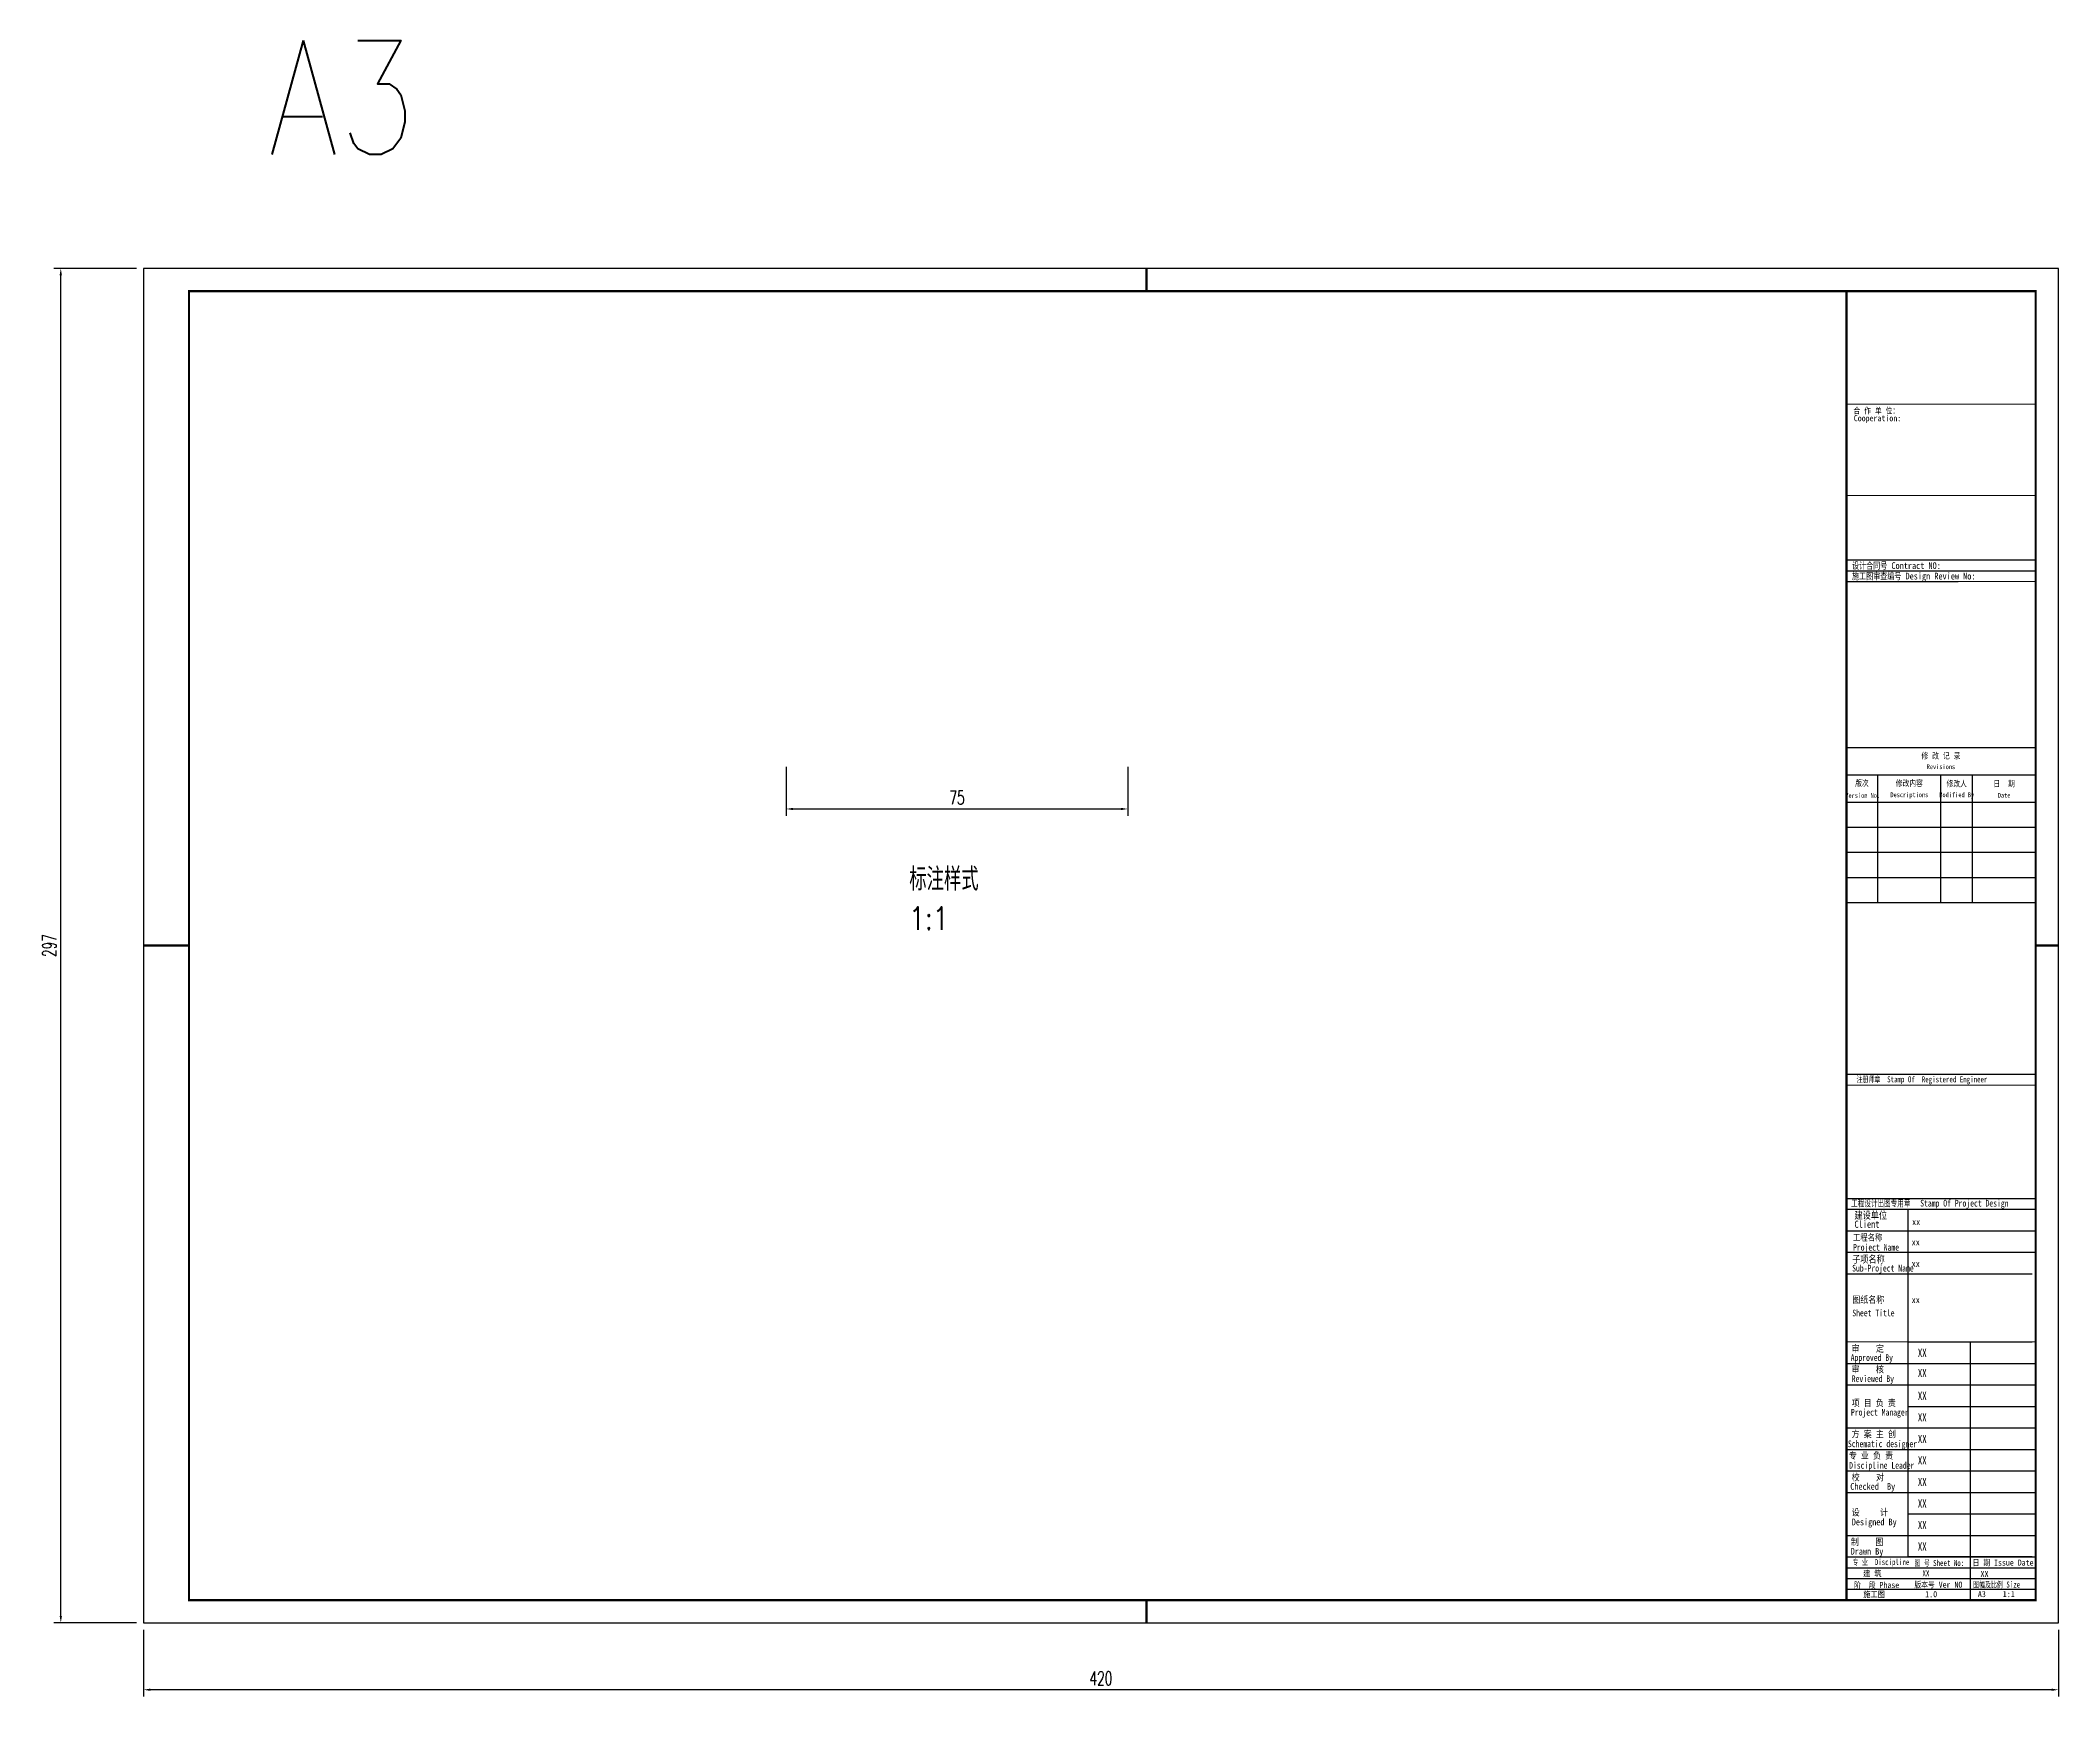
# Model space of a CAD drawing. Header units: inches. Extents: x 20038 to 22085, y 1131827 to 1134253.
# Drawn here: x 21116.3 to 21559.1, y 1133812.9 to 1134176 of the extents above; entities that cross this region are included whole.
import ezdxf
from ezdxf.enums import TextEntityAlignment as Align

# ---------------------------------------------------------------- set-up
doc = ezdxf.new("R2010")
doc.units = ezdxf.units.IN
doc.header["$LTSCALE"] = 1000
doc.header["$MEASUREMENT"] = 0
doc.linetypes.add('DASH', pattern=[0.35, 0.25, -0.1])
for name, color, linetype in [('0-GLASS-03玻璃-看线', 7, 'Continuous'), ('0-TEXT文字', 4, 'Continuous'), ('Y-隐形消防车道', 44, 'DASH'), ('图框', 142, 'Continuous'), ('签名', 255, 'Continuous')]:
    doc.layers.add(name, color=color, linetype=linetype)
doc.layers.add('Noprint', color=7, linetype='Continuous', plot=False)
doc.styles.add('SANXINBZ', font='romans.shx', dxfattribs={"width": 0.8, "bigfont": 'hzd.shx'})
doc.styles.add('宋体', font='', dxfattribs={"width": 0.8})
doc.styles.add('样式 1', font='romans.shx', dxfattribs={"width": 0.65, "bigfont": 'hzd.shx'})
doc.styles.get('宋体').set_extended_font_data('SimSun')
doc.dimstyles.new('dim1', dxfattribs={"dimtxt": 3, "dimasz": 1.5, "dimexe": 1.5, "dimexo": 1.5, "dimgap": 1, "dimtad": 1, "dimdec": 1, "dimrnd": 0.5, "dimdsep": 46, "dimtxsty": '样式 1', "dimcen": 0.09, "dimclrd": 1, "dimclre": 1, "dimclrt": 1, "dimadec": 0, "dimazin": 0, "dimtfac": 1, "dimtdec": 1, "dimtix": 1, "dimtmove": 2, "dimatfit": 3, "dimfxl": 1.25, "dimtvp": 1, "dimarcsym": 1})

msp = doc.modelspace()

# ---------------------------------------------------------------- texts
at = {"style": '宋体'}
for s, height, width, p in [('合 作 单 位：', 1.327, 0.8, (21513.93, 1134094.17)), ('Cooperation:', 1.3271, 0.8, (21514.01, 1134092.53)), ('设计合同号 Contract NO:', 1.4746, 0.75, (21513.62, 1134060.13)), ('施工图审查编号 Design Review No:', 1.4746, 0.75, (21513.61, 1134057.83)), ('注册师章  Stamp Of  Registered Engineer', 1.3271, 0.7, (21514.61, 1133947.56)), ('工程设计出图专用章 ', 1.475, 0.7, (21513.43, 1133920.33)), ('Stamp Of Project Design', 1.4746, 0.7, (21528.57, 1133920.33)), ('建设单位', 1.593, 0.8, (21514.17, 1133917.63)), ('Client', 1.593, 0.8, (21514.17, 1133915.66)), ('工程名称 ', 1.433, 0.8, (21513.84, 1133912.83)), ('Project Name  ', 1.4746, 0.7, (21513.84, 1133910.65)), ('Sub-Project Name  ', 1.4746, 0.7, (21513.65, 1133906.08)), ('子项名称  ', 1.593, 0.8, (21513.65, 1133907.98)), ('图纸名称  ', 1.475, 0.85, (21513.68, 1133899.18)), ('Sheet Title', 1.4746, 0.7, (21513.68, 1133896.26)), ('审    定', 1.475, 0.85, (21513.51, 1133888.46)), ('Approved By', 1.4746, 0.7, (21513.33, 1133886.48)), ('审    核', 1.475, 0.85, (21513.51, 1133883.91)), ('Reviewed By', 1.4746, 0.7, (21513.56, 1133881.84)), ('Project Manager', 1.4746, 0.7, (21513.38, 1133874.49)), ('项 目 负 责', 1.475, 0.85, (21513.53, 1133876.53)), ('方 案 主 创', 1.475, 0.85, (21513.53, 1133869.7)), ('Schematic designer', 1.4746, 0.7, (21512.72, 1133867.57)), ('专 业 负 责', 1.475, 0.85, (21512.92, 1133865)), ('Discipline Leader ', 1.4746, 0.7, (21512.98, 1133862.84)), ('Checked  By ', 1.4746, 0.85, (21513.24, 1133858.23)), ('校    对', 1.475, 0.85, (21513.54, 1133860.24)), ('设     计', 1.475, 0.85, (21513.53, 1133852.54)), ('Designed By', 1.4746, 0.85, (21513.57, 1133850.43)), ('Drawn By', 1.475, 0.85, (21513.33, 1133844)), ('制    图', 1.475, 0.85, (21513.38, 1133846.07)), ('专 业  Discipline', 1.3271, 0.7, (21513.73, 1133841.72)), ('图 号 Sheet No:', 1.3271, 0.7, (21527.29, 1133841.52)), ('日 期 Issue Date', 1.3271, 0.8, (21540.06, 1133841.6)), ('阶  段 Phase', 1.327, 0.8, (21514.07, 1133836.68)), ('版本号 Ver NO', 1.327, 0.8, (21527.3, 1133836.76)), ('图幅及比例 Size', 1.327, 0.7, (21540.2, 1133836.78))]:
    msp.add_text(s, height=height, dxfattribs=dict(at, width=width)).set_placement(p)
at = {"style": '宋体', "width": 0.8}
for s, height, p in [('修 改 记 录', 1.327, (21533.12, 1134019.17)), ('Revisions', 1.062, (21533.12, 1134016.77))]:
    msp.add_text(s, height=height, dxfattribs=at).set_placement(p, align=Align.MIDDLE_CENTER)
for s, height, p in [('版次', 1.327, (21515.8, 1134013.22)), ('修改内容', 1.327, (21526.19, 1134013.22)), ('修改人', 1.327, (21536.58, 1134013.11)), ('日  期', 1.327, (21546.97, 1134013.1)), ('Version No.', 1.0617, (21515.96, 1134010.5)), ('Descriptions', 1.0617, (21526.19, 1134010.5)), ('Modified By', 1.0617, (21536.58, 1134010.5)), ('Date', 1.062, (21546.97, 1134010.5))]:
    msp.add_text(s, height=height, dxfattribs=at).set_placement(p, align=Align.MIDDLE)
at = {"color": 2, "style": '宋体'}
for s, height, width, p in [('xx', 1.433, 0.8, (21526.79, 1133916.27)), ('xx', 1.433, 0.8, (21526.7, 1133911.81)), ('xx', 1.433, 0.8, (21526.7, 1133907.09)), ('xx', 1.433, 0.8, (21526.7, 1133899.16)), ('建 筑', 1.327, 0.85, (21516.05, 1133839.21)), ('XX', 1.327, 0.7, (21529.07, 1133839.26)), ('XX', 1.327, 0.85, (21541.8, 1133839.12)), ('施工图', 1.327, 0.85, (21516.1, 1133834.64)), ('1.0', 1.327, 0.85, (21529.65, 1133834.67)), ('A3', 1.327, 0.85, (21541.21, 1133834.69)), ('1:1', 1.327, 0.85, (21546.67, 1133834.69))]:
    msp.add_text(s, height=height, dxfattribs=dict(at, width=width)).set_placement(p)
at = {"layer": '0-TEXT文字', "color": 4, "style": 'SANXINBZ', "width": 0.8}
for s, height, p in [('A3', 25, (21166.21, 1134151.03)), ('标注样式', 5, (21306.87, 1133989.62)), ('1:1', 5, (21306.87, 1133981.04))]:
    msp.add_text(s, height=height, dxfattribs=at).set_placement(p)
at = {"layer": '签名', "color": 0, "style": '宋体', "width": 0.8}
for p in [(21528.06, 1133887.37), (21528.06, 1133882.95), (21528.06, 1133877.94), (21528.06, 1133873.22), (21528.06, 1133868.5), (21528.06, 1133863.78), (21528.06, 1133859.06), (21528.06, 1133854.34), (21528.06, 1133849.62), (21528.06, 1133844.91)]:
    msp.add_text('XX', height=1.769, dxfattribs=at).set_placement(p)

# ---------------------------------------------------------------- blocks, each defined once
blk = doc.blocks.new('*D56')
at = {"layer": '0-GLASS-03玻璃-看线', "color": 1, "lineweight": -2, "transparency": 16777216}
for p, q in [((21279.86, 1134016.77), (21279.86, 1134006.01)), ((21354.79, 1134016.77), (21354.79, 1134006.01)), ((21281.36, 1134007.51), (21353.29, 1134007.51))]:
    blk.add_line(p, q, dxfattribs=at)
at = {"layer": '0-GLASS-03玻璃-看线', "color": 1, "transparency": 16777216}
for points in [[(21281.36, 1134007.76), (21281.36, 1134007.26), (21279.86, 1134007.51)], [(21353.29, 1134007.76), (21353.29, 1134007.26), (21354.79, 1134007.51)]]:
    blk.add_solid(points, dxfattribs=at)
at = {"layer": 'Defpoints', "color": 0, "transparency": 16777216}
for p in [(21279.86, 1134018.27), (21354.79, 1134018.27), (21354.79, 1134007.51)]:
    blk.add_point(p, dxfattribs=at)
at = {"layer": '0-GLASS-03玻璃-看线', "color": 1, "transparency": 16777216, "insert": (21317.33, 1134010.01), "char_height": 3, "attachment_point": 5, "style": '样式 1'}
blk.add_mtext('75', dxfattribs=at)
blk = doc.blocks.new('*D57')
at = {"layer": '0-GLASS-03玻璃-看线', "color": 1, "lineweight": -2, "transparency": 16777216}
for p, q in [((21138.9, 1133827.55), (21138.9, 1133812.88)), ((21558.9, 1133827.55), (21558.9, 1133812.88)), ((21557.4, 1133814.38), (21140.4, 1133814.38))]:
    blk.add_line(p, q, dxfattribs=at)
at = {"layer": '0-GLASS-03玻璃-看线', "color": 1, "transparency": 16777216}
for points in [[(21140.4, 1133814.63), (21140.4, 1133814.13), (21138.9, 1133814.38)], [(21557.4, 1133814.63), (21557.4, 1133814.13), (21558.9, 1133814.38)]]:
    blk.add_solid(points, dxfattribs=at)
at = {"layer": 'Defpoints', "color": 0, "transparency": 16777216}
for p in [(21138.9, 1133829.05), (21558.9, 1133829.05), (21138.9, 1133814.38)]:
    blk.add_point(p, dxfattribs=at)
at = {"layer": '0-GLASS-03玻璃-看线', "color": 1, "transparency": 16777216, "insert": (21348.9, 1133816.88), "char_height": 3, "attachment_point": 5, "style": '样式 1'}
blk.add_mtext('420', dxfattribs=at)
blk = doc.blocks.new('*D58')
at = {"layer": '0-GLASS-03玻璃-看线', "color": 1, "lineweight": -2, "transparency": 16777216}
for p, q in [((21137.4, 1134126.05), (21119.28, 1134126.05)), ((21120.78, 1133830.55), (21120.78, 1134124.55)), ((21137.4, 1133829.05), (21119.28, 1133829.05))]:
    blk.add_line(p, q, dxfattribs=at)
at = {"layer": '0-GLASS-03玻璃-看线', "color": 1, "transparency": 16777216}
for points in [[(21120.53, 1134124.55), (21121.03, 1134124.55), (21120.78, 1134126.05)], [(21120.53, 1133830.55), (21121.03, 1133830.55), (21120.78, 1133829.05)]]:
    blk.add_solid(points, dxfattribs=at)
at = {"layer": 'Defpoints', "color": 0, "transparency": 16777216}
for p in [(21120.78, 1134126.05), (21138.9, 1134126.05), (21138.9, 1133829.05)]:
    blk.add_point(p, dxfattribs=at)
at = {"layer": '0-GLASS-03玻璃-看线', "color": 1, "transparency": 16777216, "insert": (21118.28, 1133977.55), "char_height": 3, "attachment_point": 5, "rotation": 90, "style": '样式 1'}
blk.add_mtext('297', dxfattribs=at)

# ---------------------------------------------------------------- dimensions: what is measured, and where the dimension line sits
at = {"layer": '0-GLASS-03玻璃-看线'}
dim = msp.add_linear_dim(base=(21120.78, 1134126.05), p1=(21138.9, 1133829.05), p2=(21138.9, 1134126.05), angle=90, dimstyle='dim1', dxfattribs=at)
dim.commit()
dim.dimension.update_dxf_attribs({"geometry": '*D58', "text_midpoint": (21118.28, 1133977.55)})
for base, p1, p2, picture, middle in [((21354.79, 1134007.51), (21279.86, 1134018.27), (21354.79, 1134018.27), '*D56', (21317.33, 1134010.01)), ((21138.9, 1133814.38), (21558.9, 1133829.05), (21138.9, 1133829.05), '*D57', (21348.9, 1133816.88))]:
    dim = msp.add_linear_dim(base=base, p1=p1, p2=p2, dimstyle='dim1', dxfattribs=at)
    dim.commit()
    dim.dimension.update_dxf_attribs({"geometry": picture, "text_midpoint": middle})

# ---------------------------------------------------------------- linework, layer by layer
for p, q in [((21512.4, 1134062.1), (21553.9, 1134062.1)), ((21512.4, 1134059.74), (21553.9, 1134059.74)), ((21512.4, 1134021.01), (21553.9, 1134021.01)), ((21512.4, 1134015.01), (21553.9, 1134015.01)), ((21519.26, 1133987.01), (21519.26, 1134015.01)), ((21533.12, 1133987.01), (21533.12, 1134015.01)), ((21540.04, 1133987.01), (21540.04, 1134015.01)), ((21512.4, 1134009.01), (21553.9, 1134009.01)), ((21512.4, 1134003.51), (21553.9, 1134003.51)), ((21512.4, 1133998.01), (21553.9, 1133998.01)), ((21512.4, 1133992.51), (21553.9, 1133992.51)), ((21512.4, 1133987.01), (21553.9, 1133987.01)), ((21512.4, 1133919.76), (21553.9, 1133919.76)), ((21516.47, 1133919.76), (21553.9, 1133919.76)), ((21525.96, 1133843.49), (21525.96, 1133919.76)), ((21512.4, 1133915.04), (21553.9, 1133915.04)), ((21512.4, 1133910.32), (21553.9, 1133910.32)), ((21512.4, 1133905.61), (21553.1, 1133905.61)), ((21539.53, 1133890.67), (21539.53, 1133834.05)), ((21512.4, 1133885.95), (21553.9, 1133885.95)), ((21512.4, 1133881.23), (21553.9, 1133881.23)), ((21525.96, 1133876.52), (21553.9, 1133876.52)), ((21512.4, 1133871.8), (21553.9, 1133871.8)), ((21512.4, 1133867.08), (21553.9, 1133867.08)), ((21512.4, 1133862.36), (21553.9, 1133862.36)), ((21526.95, 1133862.36), (21553.9, 1133862.36)), ((21512.4, 1133857.64), (21553.9, 1133857.64)), ((21525.96, 1133852.92), (21553.9, 1133852.92)), ((21512.4, 1133848.2), (21553.9, 1133848.2)), ((21512.4, 1133838.77), (21553.9, 1133838.77))]:
    msp.add_line(p, q)
at = {"const_width": 0.236}
for points in [[(21512.4, 1134096.28), (21553.9, 1134096.28)], [(21512.4, 1134076.25), (21553.9, 1134076.25)], [(21512.4, 1134057.38), (21553.9, 1134057.38)], [(21512.4, 1133946.97), (21553.9, 1133946.97)], [(21512.4, 1133919.76), (21553.9, 1133919.76)], [(21512.4, 1133919.76), (21553.9, 1133919.76)], [(21512.4, 1133919.76), (21553.9, 1133919.76)], [(21512.4, 1133890.67), (21553.9, 1133890.67)], [(21512.4, 1133890.67), (21553.9, 1133890.67)], [(21512.4, 1133843.49), (21553.9, 1133843.49)]]:
    msp.add_lwpolyline(points, dxfattribs=at)
at = {"layer": 'Noprint', "color": 8, "linetype": 'DASH', "ltscale": 3}
for p, q in [((21512.4, 1133949.33), (21553.9, 1133949.33)), ((21512.4, 1133922.12), (21553.9, 1133922.12)), ((21512.4, 1133910.32), (21553.9, 1133910.32)), ((21512.4, 1133841.13), (21553.9, 1133841.13)), ((21512.4, 1133836.41), (21553.9, 1133836.41))]:
    msp.add_line(p, q, dxfattribs=at)
at = {"layer": 'Y-隐形消防车道'}
for p, q in [((21525.96, 1133890.67), (21553.1, 1133890.67)), ((21553.1, 1133843.49), (21525.96, 1133843.49))]:
    msp.add_line(p, q, dxfattribs=at)
at = {"layer": '图框'}
msp.add_line((21512.4, 1134057.39), (21536.88, 1134057.39), dxfattribs=at)
msp.add_lwpolyline([(21558.9, 1133829.05), (21558.9, 1134126.05), (21138.9, 1134126.05), (21138.9, 1133829.05)], close=True, dxfattribs=at)
at = {"layer": '图框', "const_width": 0.5}
for points in [[(21358.9, 1134121.05), (21358.9, 1134126.05)], [(21512.4, 1134121.05), (21512.4, 1133834.05)], [(21148.9, 1133977.55), (21138.9, 1133977.55)], [(21553.9, 1133977.55), (21558.9, 1133977.55)], [(21358.9, 1133834.05), (21358.9, 1133829.05)]]:
    msp.add_lwpolyline(points, dxfattribs=at)
msp.add_lwpolyline([(21553.9, 1133834.05), (21553.9, 1134121.05), (21148.9, 1134121.05), (21148.9, 1133834.05)], close=True, dxfattribs=at)

msp.set_redraw_order([(e.dxf.handle, doc.entitydb.next_handle()) for e in msp.query("TEXT MTEXT ATTDEF DIMENSION ARC_DIMENSION")])  # texts and dimensions are drawn at this point

doc.saveas('drawing.dxf')
